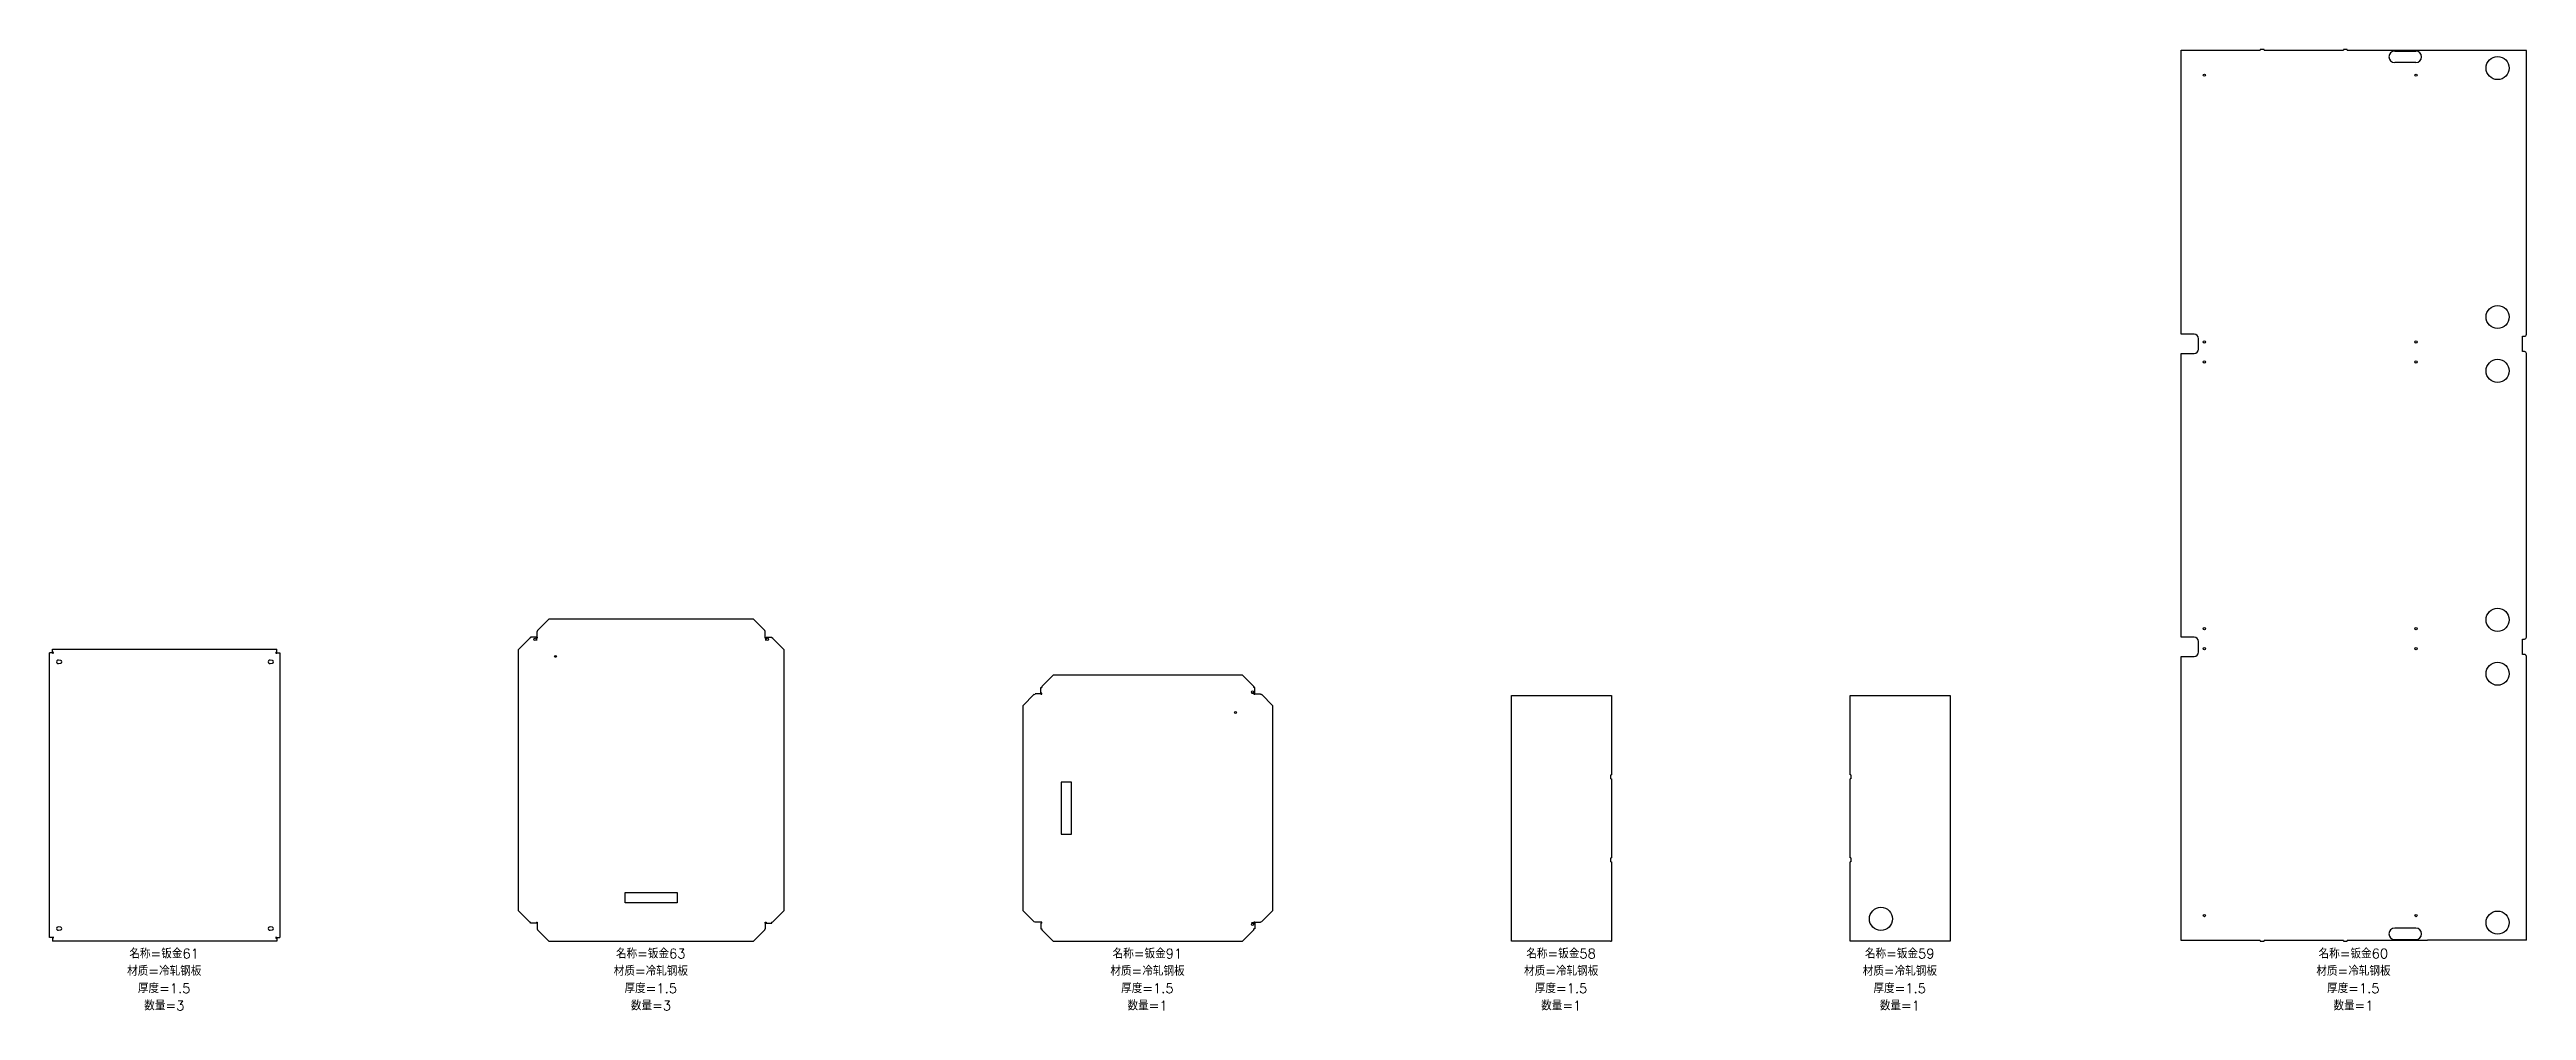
# Model space of a CAD drawing. Header units: millimetres. Extents: x -130 to 49208, y -16180 to 520.
# Drawn here: x 10979 to 17415, y -16180 to -13684 of the extents above; entities that cross this region are included whole.
import ezdxf

# ---------------------------------------------------------------- set-up
doc = ezdxf.new("R2010")
doc.units = ezdxf.units.MM
doc.layers.add('防拉孔线', color=30, linetype='Continuous')
doc.layers.add('零件信息', color=131, linetype='Continuous')
doc.styles.add('SLDTEXTSTYLE1', font='txt.shx', dxfattribs={"bigfont": 'bigfont'})

msp = doc.modelspace()

# ---------------------------------------------------------------- texts
at = {"layer": '零件信息', "char_height": 25, "attachment_point": 2, "style": 'SLDTEXTSTYLE1'}
for s, insert in [('名称=钣金61', (11276.5, -16020)), ('名称=钣金63', (12541, -16020)), ('名称=钣金91', (13831.6, -16020)), ('名称=钣金58', (14906.6, -16020)), ('名称=钣金59', (15786.6, -16020)), ('名称=钣金60', (16965.3, -16020)), ('材质=冷轧钢板', (11276.8, -16065)), ('材质=冷轧钢板', (12541.3, -16065)), ('材质=冷轧钢板', (13831.8, -16065)), ('材质=冷轧钢板', (14906.9, -16065)), ('材质=冷轧钢板', (15786.9, -16065)), ('材质=冷轧钢板', (16965.6, -16065)), ('厚度=1.5', (11276.5, -16110)), ('数量=3', (11277, -16155)), ('厚度=1.5', (12541, -16110)), ('数量=3', (12541.5, -16155)), ('厚度=1.5', (13831.5, -16110)), ('数量=1', (13832, -16155)), ('厚度=1.5', (14906.5, -16110)), ('数量=1', (14907, -16155)), ('厚度=1.5', (15786.5, -16110)), ('数量=1', (15787, -16155)), ('厚度=1.5', (16965.3, -16110)), ('数量=1', (16965.7, -16155))]:
    msp.add_mtext(s, dxfattribs=dict(at, insert=insert))

# ---------------------------------------------------------------- linework, layer by layer
at = {"color": 7, "linetype": 'Continuous', "lineweight": 25}
for p, q in [((16517.7, -14423.7), (16517.7, -13685.5)), ((16517.7, -13685.5), (16723.6, -13685.5)), ((16723.6, -13684), (16723.6, -13685.5)), ((16733.6, -13684), (16723.6, -13684)), ((16733.6, -13685.5), (16733.6, -13684)), ((16733.6, -13685.5), (16939.4, -13685.5)), ((16939.4, -13684), (16939.4, -13685.5)), ((16949.4, -13684), (16939.4, -13684)), ((16949.4, -13685.5), (16949.4, -13684)), ((16949.4, -13685.5), (17155.2, -13685.5)), ((17072.7, -13688), (17127.7, -13688)), ((17157.7, -13686.2), (17155.2, -13686.5)), ((17415.2, -13686.2), (17157.7, -13686.2)), ((17415.2, -14423.7), (17415.2, -13686.2)), ((17127.7, -13718), (17072.7, -13718)), ((16551.3, -14423.7), (16517.7, -14423.7)), ((16517.7, -15210.3), (16517.7, -14473.7)), ((16517.7, -14473.7), (16551.3, -14473.7)), ((16562.7, -14462.3), (16562.7, -14435.1)), ((17405.2, -14428.7), (17410.2, -14428.7)), ((17405.2, -14468.7), (17405.2, -14428.7)), ((17410.2, -14468.7), (17405.2, -14468.7)), ((17415.2, -15210.3), (17415.2, -14473.7)), ((12246.9, -15192.8), (12276.4, -15163.3)), ((12808, -15163.3), (12276.4, -15163.3)), ((12808, -15163.3), (12837.5, -15192.8)), ((10978.7, -15990.5), (10978.7, -15251.5)), ((10986.2, -15251.5), (10978.7, -15251.5)), ((10986.2, -15249.5), (10986.2, -15242)), ((10986.2, -15242), (11569.2, -15242)), ((10988.4, -15249.5), (10986.2, -15249.5)), ((10986.2, -15251.7), (10986.2, -15251.5)), ((10986.2, -15251.7), (10988.7, -15252)), ((10988.7, -15252), (10988.4, -15249.5)), ((11566.9, -15249.5), (11566.7, -15252)), ((11566.7, -15252), (11569.2, -15251.7)), ((11566.9, -15249.5), (11569.2, -15249.5)), ((11569.2, -15249.5), (11569.2, -15242)), ((11569.2, -15251.7), (11569.2, -15251.5)), ((11569.2, -15251.5), (11576.7, -15251.5)), ((11576.7, -15251.5), (11576.7, -15990.5)), ((12196.7, -15243), (12226.2, -15213.5)), ((12196.7, -15243), (12196.7, -15920.6)), ((12228.7, -15212.5), (12226.2, -15213.5)), ((12228.7, -15210.3), (12228.7, -15212.5)), ((12243.7, -15210.3), (12228.7, -15210.3)), ((12243.7, -15212.5), (12243.7, -15210.3)), ((12246.2, -15212.8), (12243.7, -15212.5)), ((12245.7, -15210.3), (12245.7, -15195.3)), ((12245.7, -15195.3), (12245.9, -15195.3)), ((12245.9, -15210.3), (12245.7, -15210.3)), ((12246.9, -15192.8), (12245.9, -15195.3)), ((12245.9, -15210.3), (12246.2, -15212.8)), ((12838.5, -15195.3), (12837.5, -15192.8)), ((12838.2, -15212.8), (12838.5, -15210.3)), ((12840.7, -15212.5), (12838.2, -15212.8)), ((12838.7, -15195.3), (12838.5, -15195.3)), ((12838.5, -15210.3), (12838.7, -15210.3)), ((12838.7, -15210.3), (12838.7, -15195.3)), ((12840.7, -15212.5), (12840.7, -15210.3)), ((12840.7, -15210.3), (12855.7, -15210.3)), ((12855.7, -15210.3), (12855.7, -15212.5)), ((12858.2, -15213.5), (12855.7, -15212.5)), ((12858.2, -15213.5), (12887.7, -15243)), ((12887.7, -15920.3), (12887.7, -15243)), ((16551.3, -15210.3), (16517.7, -15210.3)), ((16562.7, -15248.9), (16562.7, -15221.7)), ((17405.2, -15215.3), (17410.2, -15215.3)), ((17405.2, -15255.3), (17405.2, -15215.3)), ((11007.7, -15271), (11001.9, -15270.1)), ((11001.9, -15278.9), (11007.7, -15277.9)), ((11557.7, -15271), (11551.9, -15270.1)), ((11551.9, -15278.9), (11557.7, -15277.9)), ((13557.5, -15338.5), (13587, -15309)), ((14078.3, -15309), (13587, -15309)), ((14107.8, -15338.5), (14078.3, -15309)), ((16517.7, -15998.5), (16517.7, -15260.3)), ((16517.7, -15260.3), (16551.3, -15260.3)), ((17410.2, -15255.3), (17405.2, -15255.3)), ((17415.2, -15997.8), (17415.2, -15260.3)), ((13537.2, -15358.9), (13507.7, -15388.4)), ((13537.2, -15359.2), (13539.7, -15358.2)), ((13537.2, -15359.2), (13537.2, -15358.9)), ((13539.7, -15358), (13539.7, -15358.2)), ((13554.7, -15358), (13539.7, -15358)), ((13554.7, -15356), (13554.7, -15341)), ((13554.7, -15341), (13556.9, -15341)), ((13556.9, -15356), (13554.7, -15356)), ((13554.7, -15358.2), (13554.7, -15358)), ((13554.7, -15358.2), (13557.2, -15358.5)), ((13556.9, -15341), (13557.9, -15338.5)), ((13557.2, -15358.5), (13556.9, -15356)), ((13557.9, -15338.5), (13557.5, -15338.5)), ((14107.5, -15338.5), (14107.8, -15338.5)), ((14107.5, -15338.5), (14108.5, -15341)), ((14108.5, -15356), (14108.2, -15358.5)), ((14108.2, -15358.5), (14110.7, -15358.2)), ((14110.7, -15341), (14108.5, -15341)), ((14108.5, -15356), (14110.7, -15356)), ((14110.7, -15356), (14110.7, -15341)), ((14110.7, -15358.2), (14110.7, -15358)), ((14110.7, -15358), (14125.7, -15358)), ((14125.7, -15358), (14125.7, -15358.2)), ((14125.7, -15358.2), (14128.2, -15359.2)), ((14128.2, -15359.2), (14128.2, -15358.9)), ((14128.2, -15358.9), (14157.7, -15388.4)), ((14777.7, -15999.9), (14777.7, -15362.1)), ((14777.7, -15362.1), (15037.7, -15362.1)), ((15037.7, -15362.1), (15037.7, -15567.9)), ((15657.7, -15568), (15657.7, -15362.2)), ((15657.7, -15362.2), (15917.7, -15362.2)), ((15917.7, -15362.2), (15917.7, -16000)), ((13507.7, -15388.4), (13507.7, -15920.6)), ((14157.7, -15920.6), (14157.7, -15388.4)), ((15036.1, -15567.9), (15037.7, -15567.9)), ((15036.1, -15578.1), (15036.1, -15567.9)), ((15659.3, -15568), (15657.7, -15568)), ((15659.3, -15568), (15659.3, -15578.2)), ((13634.2, -15587), (13607.2, -15587)), ((13607.2, -15587), (13607.2, -15722)), ((13634.2, -15722), (13634.2, -15587)), ((15036.1, -15578.1), (15037.7, -15578.1)), ((15037.7, -15578.1), (15037.7, -15783.8)), ((15657.7, -15783.9), (15657.7, -15578.2)), ((15659.3, -15578.2), (15657.7, -15578.2)), ((13607.2, -15722), (13634.2, -15722)), ((15036.1, -15783.8), (15037.7, -15783.8)), ((15036.1, -15794), (15036.1, -15783.8)), ((15036.1, -15794), (15037.7, -15794)), ((15037.7, -15794), (15037.7, -15999.8)), ((15659.3, -15783.9), (15657.7, -15783.9)), ((15657.7, -15999.8), (15657.7, -15794.1)), ((15659.3, -15794.1), (15657.7, -15794.1)), ((15659.3, -15783.9), (15659.3, -15794.1)), ((12474.7, -15873.5), (12609.7, -15873.5)), ((12474.7, -15900.5), (12474.7, -15873.5)), ((12609.7, -15873.5), (12609.7, -15900.5)), ((12226.2, -15950.1), (12196.7, -15920.6)), ((12226.2, -15949.8), (12228.7, -15950.8)), ((12226.2, -15949.8), (12226.2, -15950.1)), ((12228.7, -15953), (12228.7, -15950.8)), ((12243.7, -15953), (12228.7, -15953)), ((12243.7, -15950.8), (12246.2, -15950.5)), ((12243.7, -15950.8), (12243.7, -15953)), ((12245.7, -15953), (12245.7, -15968)), ((12245.9, -15953), (12245.7, -15953)), ((12246.2, -15950.5), (12245.9, -15953)), ((12609.7, -15900.5), (12474.7, -15900.5)), ((12838.2, -15950.5), (12840.7, -15950.8)), ((12838.5, -15953), (12838.2, -15950.5)), ((12838.5, -15953), (12838.7, -15953)), ((12838.7, -15953), (12838.7, -15968)), ((12840.7, -15950.8), (12840.7, -15953)), ((12840.7, -15953), (12855.7, -15953)), ((12855.7, -15950.8), (12858.2, -15949.8)), ((12855.7, -15953), (12855.7, -15950.8)), ((12887.7, -15920.3), (12858.2, -15949.8)), ((13537.2, -15950.1), (13507.7, -15920.6)), ((13539.7, -15950.8), (13537.2, -15949.8)), ((13537.2, -15949.8), (13537.2, -15950.1)), ((13539.7, -15951), (13539.7, -15950.8)), ((13554.7, -15951), (13539.7, -15951)), ((13557.2, -15950.5), (13554.7, -15950.8)), ((13554.7, -15950.8), (13554.7, -15951)), ((13554.7, -15953), (13554.7, -15968)), ((13556.9, -15953), (13554.7, -15953)), ((13556.9, -15953), (13557.2, -15950.5)), ((14110.7, -15950.8), (14108.2, -15950.5)), ((14108.2, -15950.5), (14108.5, -15953)), ((14108.5, -15953), (14110.7, -15953)), ((14110.7, -15950.8), (14110.7, -15951)), ((14110.7, -15951), (14125.7, -15951)), ((14110.7, -15953), (14110.7, -15968)), ((14128.2, -15949.8), (14125.7, -15950.8)), ((14125.7, -15951), (14125.7, -15950.8)), ((14128.2, -15950.1), (14157.7, -15920.6)), ((14128.2, -15949.8), (14128.2, -15950.1)), ((10986.2, -15990.5), (10978.7, -15990.5)), ((10988.7, -15990), (10986.2, -15990.3)), ((10986.2, -15990.3), (10986.2, -15990.5)), ((10986.2, -15992.5), (10986.2, -16000)), ((10988.4, -15992.5), (10986.2, -15992.5)), ((11569.2, -16000), (10986.2, -16000)), ((10988.4, -15992.5), (10988.7, -15990)), ((11007.7, -15964), (11001.9, -15963.1)), ((11001.9, -15971.9), (11007.7, -15970.9)), ((11557.7, -15964), (11551.9, -15963.1)), ((11551.9, -15971.9), (11557.7, -15970.9)), ((11569.2, -15990.3), (11566.7, -15990)), ((11566.7, -15990), (11566.9, -15992.5)), ((11566.9, -15992.5), (11569.2, -15992.5)), ((11569.2, -15990.3), (11569.2, -15990.5)), ((11569.2, -15990.5), (11576.7, -15990.5)), ((11569.2, -15992.5), (11569.2, -16000)), ((12245.7, -15968), (12245.9, -15968)), ((12245.9, -15968), (12246.9, -15970.5)), ((12246.5, -15970.5), (12276, -16000)), ((12246.9, -15970.5), (12246.5, -15970.5)), ((12276, -16000), (12808, -16000)), ((12837.5, -15970.5), (12808, -16000)), ((12837.5, -15970.5), (12838.5, -15968)), ((12838.7, -15968), (12838.5, -15968)), ((13554.7, -15968), (13556.9, -15968)), ((13557.9, -15970.5), (13556.9, -15968)), ((13557.5, -15970.5), (13587, -16000)), ((13557.9, -15970.5), (13557.5, -15970.5)), ((13587, -16000), (14078.3, -16000)), ((14107.8, -15970.5), (14078.3, -16000)), ((14108.5, -15968), (14107.5, -15970.5)), ((14107.5, -15970.5), (14107.8, -15970.5)), ((14110.7, -15968), (14108.5, -15968)), ((15035.2, -15999.9), (14777.7, -15999.9)), ((15917.7, -16000), (15660.2, -16000)), ((16723.6, -15998.5), (16517.7, -15998.5)), ((16723.6, -15998.5), (16723.6, -16000)), ((16723.6, -16000), (16733.6, -16000)), ((16939.4, -15998.5), (16733.6, -15998.5)), ((16733.6, -16000), (16733.6, -15998.5)), ((16939.4, -15998.5), (16939.4, -16000)), ((16939.4, -16000), (16949.4, -16000)), ((17155.2, -15998.5), (16949.4, -15998.5)), ((16949.4, -16000), (16949.4, -15998.5)), ((17127.7, -15966), (17072.7, -15966)), ((17072.7, -15996), (17127.7, -15996)), ((17155.2, -15997.5), (17157.7, -15997.8)), ((17415.2, -15997.8), (17157.7, -15997.8))]:
    msp.add_line(p, q, dxfattribs=at)
for centre, radius in [((17340.2, -13732), 30), ((16578.2, -13750.5), 3), ((17128.2, -13750.5), 3), ((17340.2, -14378.7), 30), ((16578.2, -14443.5), 3), ((17128.2, -14443.5), 3), ((16578.2, -14495.5), 3), ((17128.2, -14495.5), 3), ((17340.2, -14518.7), 30), ((16578.2, -15188.5), 3), ((17128.2, -15188.5), 3), ((17340.2, -15165.3), 30), ((12240.2, -15216.3), 3), ((12844.2, -15216.3), 3), ((16578.2, -15240.5), 3), ((17128.2, -15240.5), 3), ((12293.7, -15260.3), 2.5), ((17340.2, -15305.3), 30), ((14104.7, -15352.5), 3), ((14060.7, -15406), 2.5), ((14104.7, -15956.5), 3), ((15737.7, -15942.2), 30), ((16578.2, -15933.5), 3), ((17128.2, -15933.5), 3), ((17340.2, -15952), 30)]:
    msp.add_circle(centre, radius, dxfattribs=at)
for centre, radius, start, end in [((17072.7, -13703), 15, 90, 270), ((17127.7, -13703), 15, 270, 90), ((16551.3, -14435.1), 11.4, 0, 90), ((16551.3, -14462.3), 11.4, 270, 0), ((17410.2, -14423.7), 5, 270, 0), ((17410.2, -14473.7), 5, 0, 90), ((16551.3, -15221.7), 11.4, 0, 90), ((16551.3, -15248.9), 11.4, 270, 0), ((17410.2, -15210.3), 5, 270, 0), ((11001.2, -15274.5), 4.5, 80.40593, 279.59407), ((11007.2, -15274.5), 3.5, 279.59407, 80.40593), ((11551.2, -15274.5), 4.5, 80.40593, 279.59407), ((11557.2, -15274.5), 3.5, 279.59407, 80.40593), ((17410.2, -15260.3), 5, 0, 90), ((11001.2, -15967.5), 4.5, 80.40593, 279.59407), ((11007.2, -15967.5), 3.5, 279.59407, 80.40593), ((11551.2, -15967.5), 4.5, 80.40593, 279.59407), ((11557.2, -15967.5), 3.5, 279.59407, 80.40593), ((17072.7, -15981), 15, 90, 270), ((17127.7, -15981), 15, 270, 90)]:
    msp.add_arc(centre, radius, start, end, dxfattribs=at)
for points in [[(17155.2, -13686.5), (17155.2, -13686.2), (17155.2, -13685.8), (17155.2, -13685.5)], [(17155.2, -15997.5), (17155.2, -15997.8), (17155.2, -15998.2), (17155.2, -15998.5)]]:
    msp.add_open_spline(points, degree=3, dxfattribs=at)
for points in [[(15035.2, -15999.9), (15035.6, -15999.9), (15036, -15999.8), (15036.8, -15999.8), (15037.2, -15999.8), (15037.7, -15999.8)], [(15660.2, -16000), (15659.8, -15999.9), (15659.3, -15999.9), (15658.5, -15999.9), (15658.1, -15999.8), (15657.7, -15999.8)]]:
    msp.add_open_spline(points, degree=3, knots=[0, 0, 0, 0, 0.5, 0.5, 1, 1, 1, 1], dxfattribs=at)
at = {"layer": '防拉孔线'}
for p, q in [((12244.9, -15219.1), (12244.9, -15213.6)), ((12839.4, -15213.6), (12839.4, -15219.1)), ((14107.4, -15357.2), (14101.9, -15357.2)), ((14101.9, -15951.7), (14107.4, -15951.7))]:
    msp.add_line(p, q, dxfattribs=at)

msp.set_redraw_order([(e.dxf.handle, doc.entitydb.next_handle()) for e in msp.query("TEXT MTEXT ATTDEF DIMENSION ARC_DIMENSION")])  # texts and dimensions are drawn at this point

doc.saveas('drawing.dxf')
